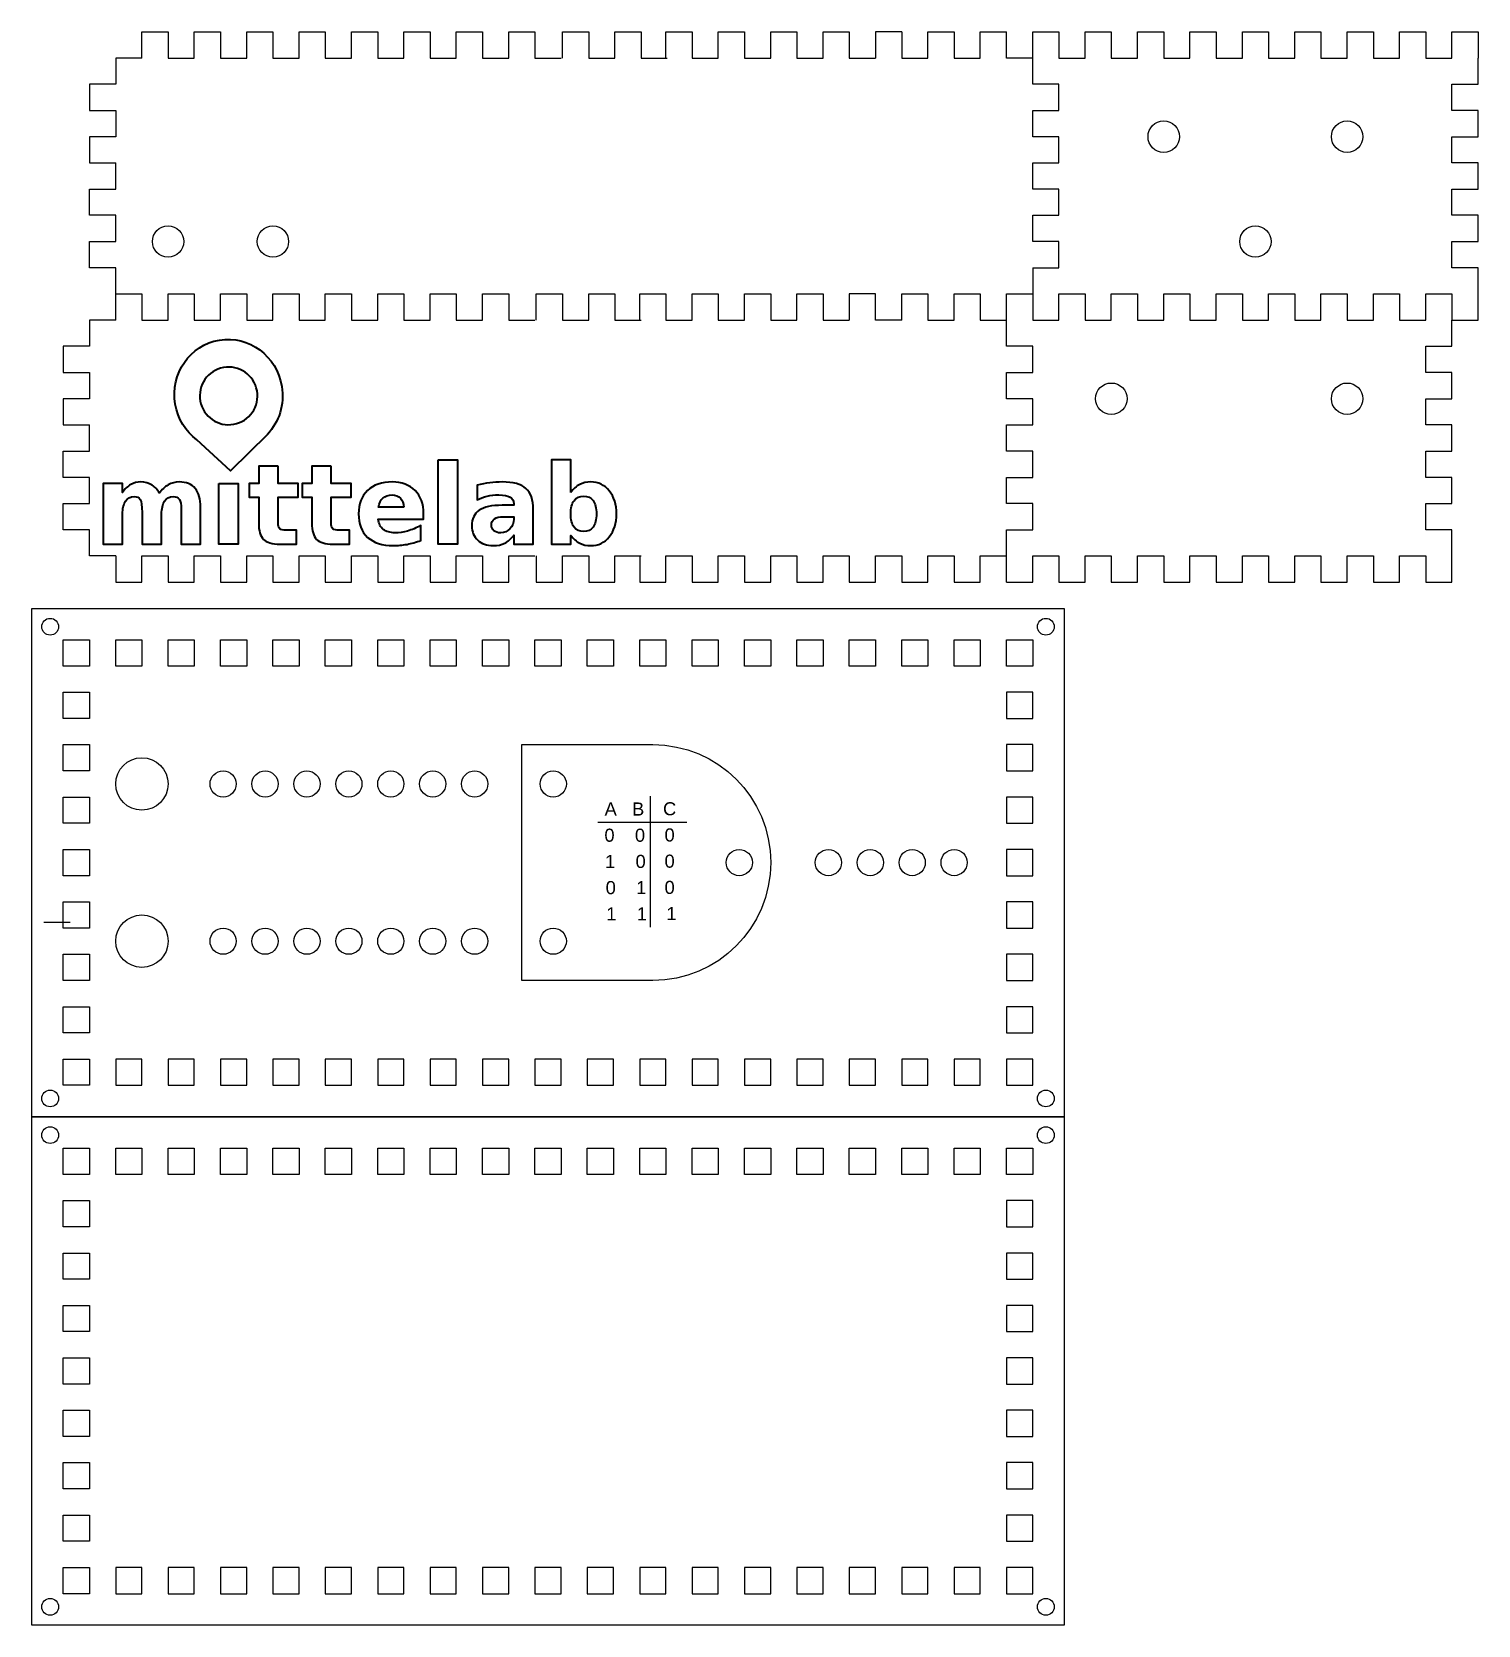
# Model space of a CAD drawing. Header units: millimetres. Extents: x -5 to 217232, y -113713 to 105.
# Drawn here: x -5 to 271, y -199 to 105 of the extents above; entities that cross this region are included whole.
import ezdxf

# ---------------------------------------------------------------- set-up
doc = ezdxf.new("R2010")
doc.units = ezdxf.units.MM
doc.layers.add('Layer 1', color=7, linetype='Continuous')
doc.styles.get("Standard").update_dxf_attribs({"font": 'arial.ttf'})

msp = doc.modelspace()

# ---------------------------------------------------------------- texts
at = {"char_height": 2.5, "attachment_point": 1}
for s, width, insert in [('\\pi1.308;A   B', 10, (102.9894, -42.029)), ('\\pi2.395;C', 7, (113.0528, -41.9828)), ('\\pi1.273;0    0', 10, (102.9894, -47.029)), ('\\pi2.6849;0', 7, (113.0528, -46.9828)), ('\\pi1.3907;1    0', 10, (102.9894, -52.029)), ('\\pi2.6849;0', 7, (113.0528, -51.9828)), ('\\pi1.5101;0    1', 10, (102.9894, -57.029)), ('\\pi2.6849;0', 7, (113.0528, -56.9828)), ('\\pi1.6277;1    1', 10, (102.9894, -62.029)), ('\\pi3.0396;1', 7, (113.0528, -61.9828))]:
    msp.add_mtext_dynamic_manual_height_columns(s, width=width, gutter_width=12.5, heights=[0], dxfattribs=dict(at, insert=insert))

# ---------------------------------------------------------------- blocks, each defined once
blk = doc.blocks.new('block 2')
at = {"layer": 'Layer 1', "color": 18, "lineweight": 35, "true_color": 0x010101}
for points in [[(1062.2, -566.4), (1087.4, -566.4), (1087.4, -675.8), (1062.2, -675.8), (1062.2, -566.4)], [(777.3, -597), (802.5, -597), (802.5, -675.8), (777.3, -675.8), (777.3, -597)]]:
    blk.add_lwpolyline(points, dxfattribs=at)
for points, knots in [([(859.1, -471.1), (852.6, -431.5), (816.3, -404.6), (778.1, -410.9), (739.8, -417.2), (714.2, -454.4), (720.7, -494), (723.9, -513.4), (734.3, -529.7), (748.6, -540.6), (748.6, -540.6), (792.3, -580.7), (792.3, -580.7), (792.3, -580.7), (840.5, -533.4), (840.5, -533.4), (840.5, -533.4), (840.5, -533.4), (840.5, -533.4), (855.4, -517.5), (863, -494.7), (859.1, -471.1)], [0, 0, 0, 0, 1, 1, 1, 2, 2, 2, 3, 3, 3, 4, 4, 4, 5, 5, 5, 6, 6, 6, 7, 7, 7, 7]), ([(796.7, -520.2), (776.4, -523.9), (757, -510.4), (753.3, -490.1), (749.6, -469.8), (763.1, -450.3), (783.4, -446.6), (803.8, -443), (823.2, -456.5), (826.9, -476.8), (830.5, -497.1), (817.1, -516.6), (796.7, -520.2)], [0, 0, 0, 0, 1, 1, 1, 2, 2, 2, 3, 3, 3, 4, 4, 4, 4]), ([(854.3, -574.7), (854.3, -574.7), (854.3, -597), (854.3, -597), (854.3, -597), (880.3, -597), (880.3, -597), (880.3, -597), (880.3, -615), (880.3, -615), (880.3, -615), (854.3, -615), (854.3, -615), (854.3, -615), (854.3, -648.4), (854.3, -648.4), (854.3, -652.1), (855, -654.6), (856.5, -655.9), (858, -657.2), (860.8, -657.8), (865.1, -657.8), (865.1, -657.8), (878.1, -657.8), (878.1, -657.8), (878.1, -657.8), (878.1, -675.8), (878.1, -675.8), (878.1, -675.8), (856.5, -675.8), (856.5, -675.8), (846.6, -675.8), (839.5, -673.7), (835.3, -669.6), (831.2, -665.4), (829.1, -658.4), (829.1, -648.4), (829.1, -648.4), (829.1, -615), (829.1, -615), (829.1, -615), (816.6, -615), (816.6, -615), (816.6, -615), (816.6, -597), (816.6, -597), (816.6, -597), (829.1, -597), (829.1, -597), (829.1, -597), (829.1, -574.7), (829.1, -574.7), (829.1, -574.7), (854.3, -574.7), (854.3, -574.7)], [0, 0, 0, 0, 1, 1, 1, 2, 2, 2, 3, 3, 3, 4, 4, 4, 5, 5, 5, 6, 6, 6, 7, 7, 7, 8, 8, 8, 9, 9, 9, 10, 10, 10, 11, 11, 11, 12, 12, 12, 13, 13, 13, 14, 14, 14, 15, 15, 15, 16, 16, 16, 17, 17, 17, 18, 18, 18, 18]), ([(923.2, -574.7), (923.2, -574.7), (923.2, -597), (923.2, -597), (923.2, -597), (949.2, -597), (949.2, -597), (949.2, -597), (949.2, -615), (949.2, -615), (949.2, -615), (923.2, -615), (923.2, -615), (923.2, -615), (923.2, -648.4), (923.2, -648.4), (923.2, -652.1), (924, -654.6), (925.4, -655.9), (926.9, -657.2), (929.7, -657.8), (934.1, -657.8), (934.1, -657.8), (947, -657.8), (947, -657.8), (947, -657.8), (947, -675.8), (947, -675.8), (947, -675.8), (925.4, -675.8), (925.4, -675.8), (915.5, -675.8), (908.4, -673.7), (904.2, -669.6), (900.1, -665.4), (898.1, -658.4), (898.1, -648.4), (898.1, -648.4), (898.1, -615), (898.1, -615), (898.1, -615), (885.5, -615), (885.5, -615), (885.5, -615), (885.5, -597), (885.5, -597), (885.5, -597), (898.1, -597), (898.1, -597), (898.1, -597), (898.1, -574.7), (898.1, -574.7), (898.1, -574.7), (923.2, -574.7), (923.2, -574.7)], [0, 0, 0, 0, 1, 1, 1, 2, 2, 2, 3, 3, 3, 4, 4, 4, 5, 5, 5, 6, 6, 6, 7, 7, 7, 8, 8, 8, 9, 9, 9, 10, 10, 10, 11, 11, 11, 12, 12, 12, 13, 13, 13, 14, 14, 14, 15, 15, 15, 16, 16, 16, 17, 17, 17, 18, 18, 18, 18]), ([(1234.2, -608.6), (1237.7, -604), (1241.5, -600.6), (1245.8, -598.4), (1250, -596.2), (1254.8, -595.1), (1260.3, -595.1), (1270, -595.1), (1278, -599), (1284.2, -606.7), (1290.4, -614.4), (1293.6, -624.3), (1293.6, -636.5), (1293.6, -648.6), (1290.4, -658.6), (1284.2, -666.3), (1278, -674), (1270, -677.8), (1260.3, -677.8), (1254.8, -677.8), (1250, -676.7), (1245.8, -674.6), (1241.5, -672.4), (1237.7, -669), (1234.2, -664.4), (1234.2, -664.4), (1234.2, -675.8), (1234.2, -675.8), (1234.2, -675.8), (1209, -675.8), (1209, -675.8), (1209, -675.8), (1209, -566.4), (1209, -566.4), (1209, -566.4), (1234.2, -566.4), (1234.2, -566.4), (1234.2, -566.4), (1234.2, -608.6), (1234.2, -608.6)], [0, 0, 0, 0, 1, 1, 1, 2, 2, 2, 3, 3, 3, 4, 4, 4, 5, 5, 5, 6, 6, 6, 7, 7, 7, 8, 8, 8, 9, 9, 9, 10, 10, 10, 11, 11, 11, 12, 12, 12, 13, 13, 13, 13]), ([(700.1, -610.1), (703.3, -605.2), (707.1, -601.5), (711.4, -599), (715.9, -596.4), (720.7, -595.1), (725.9, -595.1), (735, -595.1), (741.9, -597.9), (746.6, -603.5), (751.3, -609.1), (753.7, -617.2), (753.7, -627.8), (753.7, -627.8), (753.7, -675.8), (753.7, -675.8), (753.7, -675.8), (728.4, -675.8), (728.4, -675.8), (728.4, -675.8), (728.4, -634.7), (728.4, -634.7), (728.4, -634.1), (728.5, -633.5), (728.5, -632.8), (728.5, -632.2), (728.5, -631.2), (728.5, -630), (728.5, -624.4), (727.7, -620.4), (726.1, -617.9), (724.4, -615.4), (721.8, -614.1), (718.1, -614.1), (713.3, -614.1), (709.6, -616.1), (707, -620), (704.4, -624), (703.1, -629.7), (703, -637.1), (703, -637.1), (703, -675.8), (703, -675.8), (703, -675.8), (677.7, -675.8), (677.7, -675.8), (677.7, -675.8), (677.7, -634.7), (677.7, -634.7), (677.7, -626), (676.9, -620.4), (675.4, -617.9), (673.9, -615.4), (671.3, -614.1), (667.4, -614.1), (662.6, -614.1), (658.9, -616.1), (656.2, -620.1), (653.6, -624), (652.3, -629.7), (652.3, -637), (652.3, -637), (652.3, -675.8), (652.3, -675.8), (652.3, -675.8), (627, -675.8), (627, -675.8), (627, -675.8), (627, -597), (627, -597), (627, -597), (652.3, -597), (652.3, -597), (652.3, -597), (652.3, -608.6), (652.3, -608.6), (655.4, -604.1), (658.9, -600.8), (662.9, -598.5), (667, -596.3), (671.4, -595.1), (676.2, -595.1), (681.7, -595.1), (686.5, -596.5), (690.6, -599.1), (694.8, -601.7), (698, -605.4), (700.1, -610.1)], [0, 0, 0, 0, 1, 1, 1, 2, 2, 2, 3, 3, 3, 4, 4, 4, 5, 5, 5, 6, 6, 6, 7, 7, 7, 8, 8, 8, 9, 9, 9, 10, 10, 10, 11, 11, 11, 12, 12, 12, 13, 13, 13, 14, 14, 14, 15, 15, 15, 16, 16, 16, 17, 17, 17, 18, 18, 18, 19, 19, 19, 20, 20, 20, 21, 21, 21, 22, 22, 22, 23, 23, 23, 24, 24, 24, 25, 25, 25, 26, 26, 26, 27, 27, 27, 28, 28, 28, 29, 29, 29, 29]), ([(1043.2, -636.2), (1043.2, -636.2), (1043.2, -643.4), (1043.2, -643.4), (1043.2, -643.4), (984.4, -643.4), (984.4, -643.4), (985, -649.3), (987.1, -653.7), (990.8, -656.7), (994.5, -659.6), (999.6, -661.1), (1006.1, -661.1), (1011.4, -661.1), (1016.8, -660.3), (1022.4, -658.8), (1027.9, -657.2), (1033.7, -654.8), (1039.5, -651.6), (1039.5, -651.6), (1039.5, -671), (1039.5, -671), (1033.6, -673.3), (1027.6, -674.9), (1021.7, -676.1), (1015.7, -677.2), (1009.8, -677.8), (1003.8, -677.8), (989.6, -677.8), (978.5, -674.2), (970.5, -667), (962.7, -659.7), (958.7, -649.6), (958.7, -636.5), (958.7, -623.6), (962.6, -613.5), (970.3, -606.2), (978.1, -598.8), (988.8, -595.1), (1002.4, -595.1), (1014.8, -595.1), (1024.7, -598.9), (1032.1, -606.3), (1039.5, -613.8), (1043.2, -623.7), (1043.2, -636.2)], [0, 0, 0, 0, 1, 1, 1, 2, 2, 2, 3, 3, 3, 4, 4, 4, 5, 5, 5, 6, 6, 6, 7, 7, 7, 8, 8, 8, 9, 9, 9, 10, 10, 10, 11, 11, 11, 12, 12, 12, 13, 13, 13, 14, 14, 14, 15, 15, 15, 15]), ([(1185.5, -630.9), (1185.5, -630.9), (1185.5, -675.8), (1185.5, -675.8), (1185.5, -675.8), (1160.1, -675.8), (1160.1, -675.8), (1160.1, -675.8), (1160.1, -664.1), (1160.1, -664.1), (1156.7, -668.9), (1152.9, -672.4), (1148.7, -674.6), (1144.5, -676.7), (1139.4, -677.8), (1133.3, -677.8), (1125.2, -677.8), (1118.5, -675.5), (1113.4, -670.7), (1108.4, -665.9), (1105.8, -659.8), (1105.8, -652.2), (1105.8, -642.9), (1109, -636.2), (1115.3, -631.8), (1121.7, -627.5), (1131.7, -625.4), (1145.3, -625.4), (1145.3, -625.4), (1160.1, -625.4), (1160.1, -625.4), (1160.1, -625.4), (1160.1, -623.4), (1160.1, -623.4), (1160.1, -619.4), (1158.5, -616.5), (1155.4, -614.7), (1152.3, -612.8), (1147.4, -611.9), (1140.7, -611.9), (1135.3, -611.9), (1130.3, -612.4), (1125.7, -613.5), (1121, -614.6), (1116.7, -616.2), (1112.7, -618.3), (1112.7, -618.3), (1112.7, -599.1), (1112.7, -599.1), (1118.1, -597.8), (1123.5, -596.9), (1129, -596.2), (1134.4, -595.5), (1139.8, -595.1), (1145.3, -595.1), (1159.5, -595.1), (1169.7, -598), (1176, -603.6), (1182.3, -609.2), (1185.5, -618.2), (1185.5, -630.9)], [0, 0, 0, 0, 1, 1, 1, 2, 2, 2, 3, 3, 3, 4, 4, 4, 5, 5, 5, 6, 6, 6, 7, 7, 7, 8, 8, 8, 9, 9, 9, 10, 10, 10, 11, 11, 11, 12, 12, 12, 13, 13, 13, 14, 14, 14, 15, 15, 15, 16, 16, 16, 17, 17, 17, 18, 18, 18, 19, 19, 19, 20, 20, 20, 20]), ([(1017.4, -627.8), (1017.4, -623.1), (1016, -619.2), (1013.2, -616.3), (1010.4, -613.4), (1006.8, -611.9), (1002.3, -611.9), (997.4, -611.9), (993.4, -613.3), (990.4, -616), (987.3, -618.7), (985.4, -622.7), (984.7, -627.8), (984.7, -627.8), (1017.4, -627.8), (1017.4, -627.8)], [0, 0, 0, 0, 1, 1, 1, 2, 2, 2, 3, 3, 3, 4, 4, 4, 5, 5, 5, 5]), ([(1251, -659.5), (1256.3, -659.5), (1260.4, -657.6), (1263.3, -653.6), (1266.1, -649.7), (1267.5, -644), (1267.5, -636.5), (1267.5, -629), (1266.1, -623.3), (1263.3, -619.3), (1260.4, -615.4), (1256.3, -613.4), (1251, -613.4), (1245.6, -613.4), (1241.4, -615.4), (1238.5, -619.4), (1235.6, -623.3), (1234.2, -629), (1234.2, -636.5), (1234.2, -643.9), (1235.6, -649.7), (1238.5, -653.6), (1241.4, -657.6), (1245.6, -659.5), (1251, -659.5)], [0, 0, 0, 0, 1, 1, 1, 2, 2, 2, 3, 3, 3, 4, 4, 4, 5, 5, 5, 6, 6, 6, 7, 7, 7, 8, 8, 8, 8]), ([(1147, -640.4), (1141.8, -640.4), (1137.8, -641.2), (1135.1, -643), (1132.5, -644.8), (1131.2, -647.4), (1131.2, -650.9), (1131.2, -654.1), (1132.3, -656.6), (1134.4, -658.4), (1136.5, -660.2), (1139.5, -661.1), (1143.3, -661.1), (1148, -661.1), (1152, -659.4), (1155.3, -656), (1158.5, -652.6), (1160.1, -648.3), (1160.1, -643.2), (1160.1, -643.2), (1160.1, -640.4), (1160.1, -640.4), (1160.1, -640.4), (1147, -640.4), (1147, -640.4)], [0, 0, 0, 0, 1, 1, 1, 2, 2, 2, 3, 3, 3, 4, 4, 4, 5, 5, 5, 6, 6, 6, 7, 7, 7, 8, 8, 8, 8])]:
    blk.add_open_spline(points, degree=3, knots=knots, dxfattribs=at)

# ---------------------------------------------------------------- linework, layer by layer
for p, q in [((16, 100), (16, 105)), ((16, 105), (21, 105)), ((21, 105), (21, 100)), ((26, 100), (26, 105)), ((26, 105), (31, 105)), ((31, 105), (31, 100)), ((36, 100), (36, 105)), ((36, 105), (41, 105)), ((41, 105), (41, 100)), ((46, 100), (46, 105)), ((46, 105), (51, 105)), ((51, 105), (51, 100)), ((56, 100), (56, 105)), ((56, 105), (61, 105)), ((61, 105), (61, 100)), ((66, 100), (66, 105)), ((66, 105), (71, 105)), ((71, 105), (71, 100)), ((76, 100), (76, 105)), ((76, 105), (81, 105)), ((81, 105), (81, 100)), ((86, 100), (86, 105)), ((86, 105), (91, 105)), ((91, 105), (91, 100)), ((96.2684, 100), (96.2684, 105)), ((96.2684, 105), (101.2684, 105)), ((101.2684, 105), (101.2684, 100)), ((106.2684, 100), (106.2684, 105)), ((106.2684, 105), (111.2684, 105)), ((111.2684, 105), (111.2684, 100)), ((116, 100), (116, 105)), ((116, 105), (121, 105)), ((116, 100), (116, 105)), ((116, 105), (121, 105)), ((121, 105), (121, 100)), ((121, 105), (121, 100)), ((126, 100), (126, 105)), ((126, 105), (131, 105)), ((126, 100), (126, 105)), ((126, 105), (131, 105)), ((131, 105), (131, 100)), ((131, 105), (131, 100)), ((136, 100), (136, 105)), ((136, 105), (141, 105)), ((141, 105), (141, 100)), ((146, 100), (146, 105)), ((146, 105), (151, 105)), ((151, 105), (151, 100)), ((161, 105), (156, 105)), ((156, 105), (156, 100)), ((161, 105), (161, 100)), ((166, 100), (166, 105)), ((166, 105), (171, 105)), ((171, 105), (171, 100)), ((176, 100), (176, 105)), ((176, 105), (181, 105)), ((181, 100), (181, 105)), ((186, 95), (186, 105)), ((186, 105), (191, 105)), ((191, 105), (191, 100)), ((196, 100), (196, 105)), ((196, 105), (201, 105)), ((201, 105), (201, 100)), ((206, 100), (206, 105)), ((206, 105), (211, 105)), ((211, 105), (211, 100)), ((216, 100), (216, 105)), ((216, 105), (221, 105)), ((221, 105), (221, 100)), ((226, 100), (226, 105)), ((226, 105), (231, 105)), ((231, 105), (231, 100)), ((236, 105), (241, 105)), ((236, 100), (236, 105)), ((241, 105), (241, 100)), ((246, 100), (246, 105)), ((246, 105), (251, 105)), ((251, 105), (251, 100)), ((256, 100), (256, 105)), ((256, 105), (261, 105)), ((261, 105), (261, 100)), ((266, 100), (266, 105)), ((266, 100), (266, 105)), ((266, 105), (271, 105)), ((271, 105), (271, 100)), ((16, 100), (11, 100)), ((11, 100), (11, 95)), ((16, 100), (16, 100)), ((16, 100), (16, 100)), ((21, 100), (26, 100)), ((31, 100), (36, 100)), ((36, 100), (36, 100)), ((36, 100), (36, 100)), ((41, 100), (46, 100)), ((51, 100), (56, 100)), ((56, 100), (56, 100)), ((56, 100), (56, 100)), ((61, 100), (66, 100)), ((71, 100), (76, 100)), ((76, 100), (76, 100)), ((76, 100), (76, 100)), ((81, 100), (86, 100)), ((91, 100), (96, 100)), ((96.2684, 100), (96.2684, 100)), ((96.2684, 100), (96.2684, 100)), ((101.2684, 100), (106.2684, 100)), ((111.2684, 100), (116.2684, 100)), ((116, 100), (116, 100)), ((116, 100), (116, 100)), ((116, 100), (116, 100)), ((116, 100), (116, 100)), ((121, 100), (126, 100)), ((121, 100), (126, 100)), ((131, 100), (136, 100)), ((131, 100), (136, 100)), ((136, 100), (136, 100)), ((136, 100), (136, 100)), ((141, 100), (146, 100)), ((151, 100), (156, 100)), ((156, 100), (156, 100)), ((156, 100), (156, 100)), ((161, 100), (166, 100)), ((171, 100), (176, 100)), ((186, 100), (181, 100)), ((191, 100), (196, 100)), ((201, 100), (206, 100)), ((211, 100), (216, 100)), ((221, 100), (226, 100)), ((231, 100), (236, 100)), ((241, 100), (246, 100)), ((251, 100), (256, 100)), ((261, 100), (266, 100)), ((271, 95), (271, 100)), ((11, 95), (6, 95)), ((6, 95), (6, 90)), ((191, 95), (186, 95)), ((191, 90), (191, 95)), ((266, 90), (266, 95)), ((266, 95), (271, 95)), ((6, 90), (11, 90)), ((11, 90), (11, 85)), ((186, 85), (186, 90)), ((186, 90), (191, 90)), ((271, 90), (266, 90)), ((271, 85), (271, 90)), ((11, 85), (6, 85)), ((6, 85), (6, 80)), ((191, 85), (186, 85)), ((191, 80), (191, 85)), ((266, 80), (266, 85)), ((266, 85), (271, 85)), ((6, 80), (11, 80)), ((11, 75), (11, 80)), ((186, 75), (186, 80)), ((186, 80), (191, 80)), ((271, 80), (266, 80)), ((271, 75), (271, 80)), ((6, 70), (6, 75)), ((6, 75), (11, 75)), ((191, 75), (186, 75)), ((191, 70), (191, 75)), ((266, 70), (266, 75)), ((266, 75), (271, 75)), ((11, 70), (6, 70)), ((11, 65), (11, 70)), ((186, 65), (186, 70)), ((186, 70), (191, 70)), ((271, 70), (266, 70)), ((271, 65), (271, 70)), ((6, 60), (6, 65)), ((6, 65), (11, 65)), ((191, 65), (186, 65)), ((191, 60), (191, 65)), ((266, 60), (266, 65)), ((266, 65), (271, 65)), ((11, 60), (6, 60)), ((11, 55), (11, 60)), ((186, 60), (191, 60)), ((186, 60), (186, 55)), ((271, 60), (266, 60)), ((271, 55), (271, 60)), ((11, 50), (11, 55)), ((11, 55), (16, 55)), ((16, 55), (16, 50)), ((21, 50), (21, 55)), ((21, 55), (26, 55)), ((26, 55), (26, 50)), ((31, 50), (31, 55)), ((31, 55), (36, 55)), ((36, 55), (36, 50)), ((41, 50), (41, 55)), ((41, 55), (46, 55)), ((46, 55), (46, 50)), ((51, 50), (51, 55)), ((51, 55), (56, 55)), ((56, 55), (56, 50)), ((61, 50), (61, 55)), ((61, 55), (66, 55)), ((66, 55), (66, 50)), ((71, 50), (71, 55)), ((71, 55), (76, 55)), ((76, 55), (76, 50)), ((81, 50), (81, 55)), ((81, 55), (86, 55)), ((86, 55), (86, 50)), ((91.2684, 50), (91.2684, 55)), ((91.2684, 55), (96.2684, 55)), ((96.2684, 55), (96.2684, 50)), ((101.2684, 50), (101.2684, 55)), ((101.2684, 55), (106.2684, 55)), ((106.2684, 55), (106.2684, 50)), ((111, 50), (111, 55)), ((111, 55), (116, 55)), ((111, 50), (111, 55)), ((111, 55), (116, 55)), ((116, 55), (116, 50)), ((116, 55), (116, 50)), ((121, 50), (121, 55)), ((121, 55), (126, 55)), ((121, 50), (121, 55)), ((121, 55), (126, 55)), ((126, 55), (126, 50)), ((126, 55), (126, 50)), ((131, 50), (131, 55)), ((131, 55), (136, 55)), ((136, 55), (136, 50)), ((141, 50), (141, 55)), ((141, 55), (146, 55)), ((146, 55), (146, 50)), ((156, 55), (151, 55)), ((151, 55), (151, 50)), ((156, 50), (156, 55)), ((161, 50), (161, 55)), ((161, 55), (166, 55)), ((166, 55), (166, 50)), ((171, 50), (171, 55)), ((171, 55), (176, 55)), ((176, 55), (176, 50)), ((181, 45), (181, 55)), ((181, 55), (186, 55)), ((186, 55), (186, 50)), ((191, 50), (191, 55)), ((191, 55), (196, 55)), ((196, 55), (196, 50)), ((201, 50), (201, 55)), ((201, 55), (206, 55)), ((206, 55), (206, 50)), ((211, 50), (211, 55)), ((211, 55), (216, 55)), ((216, 55), (216, 50)), ((221, 50), (221, 55)), ((221, 55), (226, 55)), ((226, 55), (226, 50)), ((231, 55), (236, 55)), ((231, 50), (231, 55)), ((236, 55), (236, 50)), ((241, 50), (241, 55)), ((241, 55), (246, 55)), ((246, 55), (246, 50)), ((251, 50), (251, 55)), ((251, 55), (256, 55)), ((256, 55), (256, 50)), ((261, 50), (261, 55)), ((261, 50), (261, 55)), ((261, 55), (266, 55)), ((266, 55), (266, 50)), ((271, 50), (271, 55)), ((11, 50), (6, 50)), ((6, 50), (6, 45)), ((11, 50), (11, 50)), ((11, 50), (11, 50)), ((16, 50), (21, 50)), ((26, 50), (31, 50)), ((31, 50), (31, 50)), ((31, 50), (31, 50)), ((36, 50), (41, 50)), ((46, 50), (51, 50)), ((51, 50), (51, 50)), ((51, 50), (51, 50)), ((56, 50), (61, 50)), ((66, 50), (71, 50)), ((71, 50), (71, 50)), ((71, 50), (71, 50)), ((76, 50), (81, 50)), ((86, 50), (91, 50)), ((91.2684, 50), (91.2684, 50)), ((91.2684, 50), (91.2684, 50)), ((96.2684, 50), (101.2684, 50)), ((106.2684, 50), (111.2684, 50)), ((111, 50), (111, 50)), ((111, 50), (111, 50)), ((111, 50), (111, 50)), ((111, 50), (111, 50)), ((116, 50), (121, 50)), ((116, 50), (121, 50)), ((126, 50), (131, 50)), ((126, 50), (131, 50)), ((131, 50), (131, 50)), ((131, 50), (131, 50)), ((136, 50), (141, 50)), ((146, 50), (151, 50)), ((151, 50), (151, 50)), ((151, 50), (151, 50)), ((161, 50), (156, 50)), ((166, 50), (171, 50)), ((176, 50), (181, 50)), ((186, 50), (191, 50)), ((196, 50), (201, 50)), ((206, 50), (211, 50)), ((216, 50), (221, 50)), ((226, 50), (231, 50)), ((236, 50), (241, 50)), ((246, 50), (251, 50)), ((256, 50), (261, 50)), ((266, 45), (266, 50)), ((266, 50), (271, 50)), ((6, 45), (1, 45)), ((1, 45), (1, 40)), ((186, 45), (181, 45)), ((186, 40), (186, 45)), ((261, 40), (261, 45)), ((261, 45), (266, 45)), ((1, 40), (6, 40)), ((6, 40), (6, 35)), ((181, 35), (181, 40)), ((181, 40), (186, 40)), ((266, 40), (261, 40)), ((266, 35), (266, 40)), ((6, 35), (1, 35)), ((1, 35), (1, 30)), ((186, 35), (181, 35)), ((186, 30), (186, 35)), ((261, 30), (261, 35)), ((261, 35), (266, 35)), ((1, 30), (6, 30)), ((6, 25), (6, 30)), ((181, 25), (181, 30)), ((181, 30), (186, 30)), ((266, 30), (261, 30)), ((266, 25), (266, 30)), ((1, 20), (1, 25)), ((1, 25), (6, 25)), ((186, 25), (181, 25)), ((186, 20), (186, 25)), ((261, 20), (261, 25)), ((261, 25), (266, 25)), ((6, 20), (1, 20)), ((6, 15), (6, 20)), ((181, 15), (181, 20)), ((181, 20), (186, 20)), ((266, 20), (261, 20)), ((266, 15), (266, 20)), ((1, 10), (1, 15)), ((1, 15), (6, 15)), ((186, 15), (181, 15)), ((186, 10), (186, 15)), ((261, 10), (261, 15)), ((261, 15), (266, 15)), ((6, 10), (1, 10)), ((6, 5), (6, 10)), ((181, 0), (181, 10)), ((181, 10), (186, 10)), ((266, 10), (261, 10)), ((266, 5), (266, 10)), ((11, 5), (6, 5)), ((11, 5), (11, 5)), ((11, 5), (11, 5)), ((11, 5), (11, 0)), ((16, 0), (16, 5)), ((16, 5), (21, 5)), ((21, 5), (21, 0)), ((26, 0), (26, 5)), ((26, 5), (31, 5)), ((31, 5), (31, 5)), ((31, 5), (31, 5)), ((31, 5), (31, 0)), ((36, 0), (36, 5)), ((36, 5), (41, 5)), ((41, 5), (41, 0)), ((46, 0), (46, 5)), ((46, 5), (51, 5)), ((51, 5), (51, 5)), ((51, 5), (51, 5)), ((51, 5), (51, 0)), ((56, 0), (56, 5)), ((56, 5), (61, 5)), ((61, 5), (61, 0)), ((66, 0), (66, 5)), ((66, 5), (71, 5)), ((71, 5), (71, 5)), ((71, 5), (71, 5)), ((71, 5), (71, 0)), ((76, 0), (76, 5)), ((76, 5), (81, 5)), ((81, 5), (81, 0)), ((86, 0), (86, 5)), ((86, 5), (91, 5)), ((91.2684, 5), (91.2684, 5)), ((91.2684, 5), (91.2684, 5)), ((91.2684, 5), (91.2684, 0)), ((96.2684, 0), (96.2684, 5)), ((96.2684, 5), (101.2684, 5)), ((101.2684, 5), (101.2684, 0)), ((106.2684, 0), (106.2684, 5)), ((106.2684, 5), (111.2684, 5)), ((111, 5), (111, 5)), ((111, 5), (111, 5)), ((111, 5), (111, 0)), ((111, 5), (111, 5)), ((111, 5), (111, 5)), ((111, 5), (111, 0)), ((116, 0), (116, 5)), ((116, 5), (121, 5)), ((116, 0), (116, 5)), ((116, 5), (121, 5)), ((121, 5), (121, 0)), ((121, 5), (121, 0)), ((126, 0), (126, 5)), ((126, 5), (131, 5)), ((126, 0), (126, 5)), ((126, 5), (131, 5)), ((131, 5), (131, 5)), ((131, 5), (131, 5)), ((131, 5), (131, 0)), ((136, 0), (136, 5)), ((136, 5), (141, 5)), ((141, 5), (141, 0)), ((146, 0), (146, 5)), ((146, 5), (151, 5)), ((151, 5), (151, 5)), ((151, 5), (151, 5)), ((151, 5), (151, 0)), ((156, 0), (156, 5)), ((156, 5), (161, 5)), ((161, 5), (161, 0)), ((166, 0), (166, 5)), ((166, 5), (171, 5)), ((171, 5), (171, 0)), ((176, 0), (176, 5)), ((176, 5), (181, 5)), ((186, 0), (186, 5)), ((186, 5), (191, 5)), ((191, 5), (191, 0)), ((196, 0), (196, 5)), ((196, 5), (201, 5)), ((201, 5), (201, 0)), ((206, 0), (206, 5)), ((206, 5), (211, 5)), ((211, 5), (211, 0)), ((216, 0), (216, 5)), ((216, 5), (221, 5)), ((221, 5), (221, 0)), ((226, 0), (226, 5)), ((226, 5), (231, 5)), ((231, 5), (231, 0)), ((236, 5), (241, 5)), ((236, 0), (236, 5)), ((241, 5), (241, 0)), ((246, 0), (246, 5)), ((246, 5), (251, 5)), ((251, 5), (251, 0)), ((256, 0), (256, 5)), ((256, 5), (261, 5)), ((261, 5), (261, 0)), ((266, 0), (266, 5)), ((11, 0), (16, 0)), ((21, 0), (26, 0)), ((31, 0), (36, 0)), ((41, 0), (46, 0)), ((51, 0), (56, 0)), ((61, 0), (66, 0)), ((71, 0), (76, 0)), ((81, 0), (86, 0)), ((91.2684, 0), (96.2684, 0)), ((101.2684, 0), (106.2684, 0)), ((111, 0), (116, 0)), ((111, 0), (116, 0)), ((121, 0), (126, 0)), ((121, 0), (126, 0)), ((131, 0), (136, 0)), ((141, 0), (146, 0)), ((151, 0), (156, 0)), ((161, 0), (166, 0)), ((171, 0), (176, 0)), ((181, 0), (186, 0)), ((191, 0), (196, 0)), ((201, 0), (206, 0)), ((211, 0), (216, 0)), ((221, 0), (226, 0)), ((231, 0), (236, 0)), ((261, 0), (266, 0)), ((241, 0), (246, 0)), ((251, 0), (256, 0)), ((112.9795, -40.8145), (112.9795, -65.8145)), ((102.9795, -45.8145), (119.9795, -45.8145)), ((2.3061, -64.9318), (-2.6939, -64.9318))]:
    msp.add_line(p, q)
for points in [[(-5, -5), (192, -5), (192, -102), (-5, -102)], [(1, -11), (6, -11), (6, -16), (1, -16)], [(11, -11), (16, -11), (16, -16), (11, -16)], [(21, -11), (26, -11), (26, -16), (21, -16)], [(31, -11), (36, -11), (36, -16), (31, -16)], [(41, -11), (46, -11), (46, -16), (41, -16)], [(51, -11), (56, -11), (56, -16), (51, -16)], [(61, -11), (66, -11), (66, -16), (61, -16)], [(71, -11), (76, -11), (76, -16), (71, -16)], [(81, -11), (86, -11), (86, -16), (81, -16)], [(91, -11), (96, -11), (96, -16), (91, -16)], [(101, -11), (106, -11), (106, -16), (101, -16)], [(111, -11), (116, -11), (116, -16), (111, -16)], [(121, -11), (126, -11), (126, -16), (121, -16)], [(131, -11), (136, -11), (136, -16), (131, -16)], [(141, -11), (146, -11), (146, -16), (141, -16)], [(151, -11), (156, -11), (156, -16), (151, -16)], [(161, -11), (166, -11), (166, -16), (161, -16)], [(171, -11), (176, -11), (176, -16), (171, -16)], [(181, -11), (186, -11), (186, -16), (181, -16)], [(1, -21), (6, -21), (6, -26), (1, -26)], [(1, -21), (6, -21), (6, -26), (1, -26)], [(186, -21), (181, -21), (181, -26), (186, -26)], [(186, -21), (181, -21), (181, -26), (186, -26)], [(1, -31), (6, -31), (6, -36), (1, -36)], [(186, -31), (181, -31), (181, -36), (186, -36)], [(1, -41), (6, -41), (6, -46), (1, -46)], [(186, -41), (181, -41), (181, -46), (186, -46)], [(1, -51), (6, -51), (6, -56), (1, -56)], [(186, -51), (181, -51), (181, -56), (186, -56)], [(1, -61), (6, -61), (6, -66), (1, -66)], [(186, -61), (181, -61), (181, -66), (186, -66)], [(1, -71), (6, -71), (6, -76), (1, -76)], [(186, -71), (181, -71), (181, -76), (186, -76)], [(1, -81), (6, -81), (6, -86), (1, -86)], [(186, -81), (181, -81), (181, -86), (186, -86)], [(1, -91), (6, -91), (6, -96), (1, -96)], [(11, -96), (16, -96), (16, -91), (11, -91)], [(21, -96), (26, -96), (26, -91), (21, -91)], [(31, -96), (36, -96), (36, -91), (31, -91)], [(41, -96), (46, -96), (46, -91), (41, -91)], [(51, -96), (56, -96), (56, -91), (51, -91)], [(61, -96), (66, -96), (66, -91), (61, -91)], [(71, -96), (76, -96), (76, -91), (71, -91)], [(81, -96), (86, -96), (86, -91), (81, -91)], [(91, -96), (96, -96), (96, -91), (91, -91)], [(101, -96), (106, -96), (106, -91), (101, -91)], [(111, -96), (116, -96), (116, -91), (111, -91)], [(121, -96), (126, -96), (126, -91), (121, -91)], [(131, -96), (136, -96), (136, -91), (131, -91)], [(141, -96), (146, -96), (146, -91), (141, -91)], [(151, -96), (156, -96), (156, -91), (151, -91)], [(161, -96), (166, -96), (166, -91), (161, -91)], [(171, -96), (176, -96), (176, -91), (171, -91)], [(186, -91), (181, -91), (181, -96), (186, -96)], [(-5, -102), (192, -102), (192, -199), (-5, -199)], [(1, -108), (6, -108), (6, -113), (1, -113)], [(11, -108), (16, -108), (16, -113), (11, -113)], [(21, -108), (26, -108), (26, -113), (21, -113)], [(31, -108), (36, -108), (36, -113), (31, -113)], [(41, -108), (46, -108), (46, -113), (41, -113)], [(51, -108), (56, -108), (56, -113), (51, -113)], [(61, -108), (66, -108), (66, -113), (61, -113)], [(71, -108), (76, -108), (76, -113), (71, -113)], [(81, -108), (86, -108), (86, -113), (81, -113)], [(91, -108), (96, -108), (96, -113), (91, -113)], [(101, -108), (106, -108), (106, -113), (101, -113)], [(111, -108), (116, -108), (116, -113), (111, -113)], [(121, -108), (126, -108), (126, -113), (121, -113)], [(131, -108), (136, -108), (136, -113), (131, -113)], [(141, -108), (146, -108), (146, -113), (141, -113)], [(151, -108), (156, -108), (156, -113), (151, -113)], [(161, -108), (166, -108), (166, -113), (161, -113)], [(171, -108), (176, -108), (176, -113), (171, -113)], [(181, -108), (186, -108), (186, -113), (181, -113)], [(1, -118), (6, -118), (6, -123), (1, -123)], [(1, -118), (6, -118), (6, -123), (1, -123)], [(186, -118), (181, -118), (181, -123), (186, -123)], [(186, -118), (181, -118), (181, -123), (186, -123)], [(1, -128), (6, -128), (6, -133), (1, -133)], [(186, -128), (181, -128), (181, -133), (186, -133)], [(1, -138), (6, -138), (6, -143), (1, -143)], [(186, -138), (181, -138), (181, -143), (186, -143)], [(1, -148), (6, -148), (6, -153), (1, -153)], [(186, -148), (181, -148), (181, -153), (186, -153)], [(1, -158), (6, -158), (6, -163), (1, -163)], [(186, -158), (181, -158), (181, -163), (186, -163)], [(1, -168), (6, -168), (6, -173), (1, -173)], [(186, -168), (181, -168), (181, -173), (186, -173)], [(1, -178), (6, -178), (6, -183), (1, -183)], [(186, -178), (181, -178), (181, -183), (186, -183)], [(1, -188), (6, -188), (6, -193), (1, -193)], [(11, -193), (16, -193), (16, -188), (11, -188)], [(21, -193), (26, -193), (26, -188), (21, -188)], [(31, -193), (36, -193), (36, -188), (31, -188)], [(41, -193), (46, -193), (46, -188), (41, -188)], [(51, -193), (56, -193), (56, -188), (51, -188)], [(61, -193), (66, -193), (66, -188), (61, -188)], [(71, -193), (76, -193), (76, -188), (71, -188)], [(81, -193), (86, -193), (86, -188), (81, -188)], [(91, -193), (96, -193), (96, -188), (91, -188)], [(101, -193), (106, -193), (106, -188), (101, -188)], [(111, -193), (116, -193), (116, -188), (111, -188)], [(121, -193), (126, -193), (126, -188), (121, -188)], [(131, -193), (136, -193), (136, -188), (131, -188)], [(141, -193), (146, -193), (146, -188), (141, -188)], [(151, -193), (156, -193), (156, -188), (151, -188)], [(161, -193), (166, -193), (166, -188), (161, -188)], [(171, -193), (176, -193), (176, -188), (171, -188)], [(186, -188), (181, -188), (181, -193), (186, -193)]]:
    msp.add_lwpolyline(points, close=True)
msp.add_lwpolyline([(88.5, -76), (88.5, -31), (113.5, -31, -1), (113.5, -76)], format="xyb", close=True)
for centre, radius in [((211, 85), 3), ((246, 85), 3), ((21, 65), 3), ((41, 65), 3), ((228.5, 65), 3), ((201, 35), 3), ((246, 35), 3), ((-1.5, -8.5), 1.6), ((188.5, -8.5), 1.6), ((16, -38.5), 5), ((31.5, -38.5), 2.5), ((39.5, -38.5), 2.5), ((47.5, -38.5), 2.5), ((55.5, -38.5), 2.5), ((63.5, -38.5), 2.5), ((71.5, -38.5), 2.5), ((79.5, -38.5), 2.5), ((94.5, -38.5), 2.5), ((130, -53.5), 2.5), ((147, -53.5), 2.5), ((155, -53.5), 2.5), ((163, -53.5), 2.5), ((171, -53.5), 2.5), ((16, -68.5), 5), ((31.5, -68.5), 2.5), ((39.5, -68.5), 2.5), ((47.5, -68.5), 2.5), ((55.5, -68.5), 2.5), ((63.5, -68.5), 2.5), ((71.5, -68.5), 2.5), ((79.5, -68.5), 2.5), ((94.5, -68.5), 2.5), ((-1.5, -98.5), 1.6), ((188.5, -98.5), 1.6), ((-1.5, -105.5), 1.6), ((188.5, -105.5), 1.6), ((-1.5, -195.5), 1.6), ((188.5, -195.5), 1.6)]:
    msp.add_circle(centre, radius)

# ---------------------------------------------------------------- block references
at = {"layer": 'Layer 1', "xscale": 0.147, "yscale": 0.147, "zscale": 0.147}
msp.add_blockref('block 2', (-83.5893, 106.6026), dxfattribs=at)

msp.set_redraw_order([(e.dxf.handle, doc.entitydb.next_handle()) for e in msp.query("TEXT MTEXT ATTDEF DIMENSION ARC_DIMENSION")])  # texts and dimensions are drawn at this point

doc.saveas('drawing.dxf')
